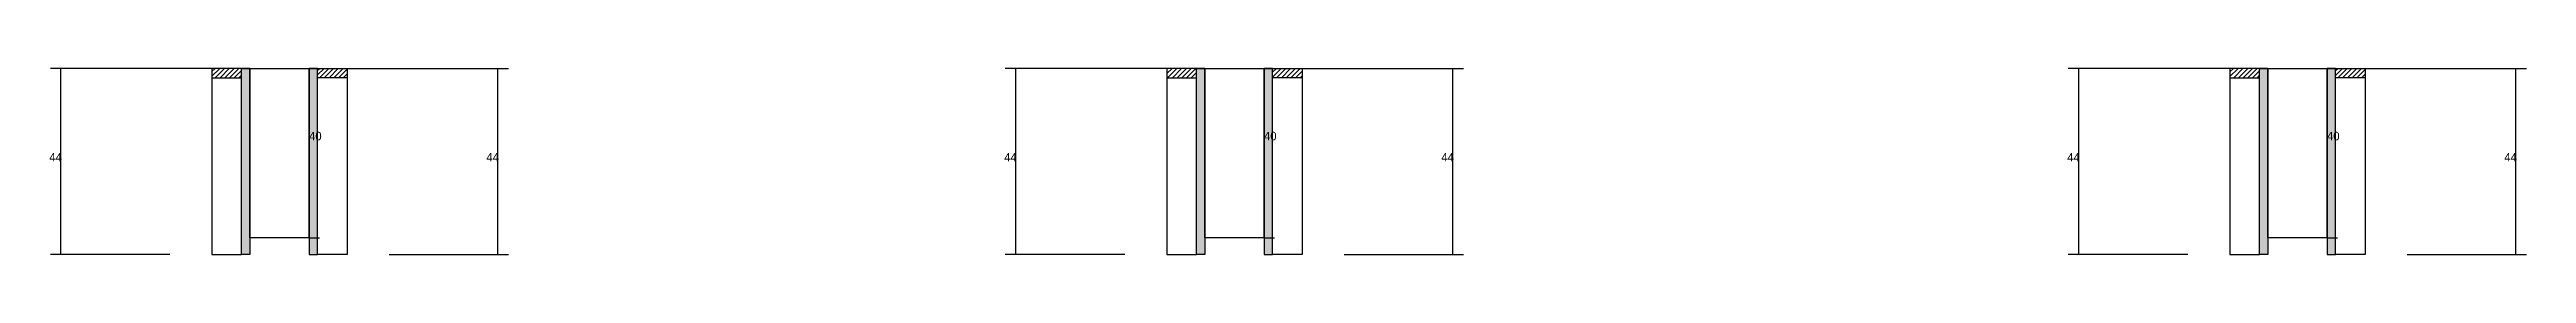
# Model space of a CAD drawing. Header units: metres. Extents: x 137287 to 143227, y 29598 to 30602.
# Drawn here: x 142049 to 143223, y 29638 to 29726 of the extents above; entities that cross this region are included whole.
import ezdxf

# ---------------------------------------------------------------- set-up
doc = ezdxf.new("R2010")
doc.units = ezdxf.units.M
for name, color, linetype in [('CONCRETO', 251, 'Continuous'), ('COTA', 241, 'Continuous'), ('Hachura', 253, 'Continuous'), ('Madeira', 126, 'Continuous'), ('Painéis', 200, 'Continuous')]:
    doc.layers.add(name, color=color, linetype=linetype)

msp = doc.modelspace()

# ---------------------------------------------------------------- texts
at = {"layer": 'COTA'}
for s, p in [('40', (142172.4, 29692.5)), ('40', (142624.9, 29692.5)), ('40', (143128.6, 29692.5)), ('44', (142049.3, 29682.5)), ('44', (142256.4, 29682.5)), ('44', (142501.8, 29682.5)), ('44', (142708.9, 29682.5)), ('44', (143005.5, 29682.5)), ('44', (143212.6, 29682.5))]:
    msp.add_text(s, height=4, dxfattribs=at).set_placement(p)

# ---------------------------------------------------------------- hatches: boundary and pattern name
at = {"layer": 'Hachura'}
h = msp.add_hatch(dxfattribs=at)
h.set_pattern_fill('ANSI31', scale=0.5)
h.paths.add_polyline_path([(142140.4, 29722.1), (142140.4, 29726.5), (142140.4, 29726.5), (142126.4, 29726.5), (142126.4, 29726.5), (142126.4, 29722.1), (142126.4, 29722.1), (142140.4, 29722.1)])
h = msp.add_hatch(color=8, dxfattribs=at)
h.dxf.hatch_style = 1
h.paths.add_polyline_path([(142140.4, 29726.5), (142144.4, 29726.5), (142144.4, 29726.5), (142144.4, 29638.5), (142144.4, 29638.5), (142140.4, 29638.5), (142140.4, 29638.5), (142140.4, 29726.5)])
h = msp.add_hatch(color=8, dxfattribs=at)
h.dxf.hatch_style = 1
h.paths.add_polyline_path([(142176.4, 29726.5), (142172.4, 29726.5), (142172.4, 29726.5), (142172.4, 29638.5), (142172.4, 29638.5), (142176.4, 29638.5), (142176.4, 29638.5), (142176.4, 29726.5)])
h = msp.add_hatch(dxfattribs=at)
h.set_pattern_fill('ANSI31', scale=0.5)
h.paths.add_polyline_path([(142176.4, 29722.1), (142176.4, 29726.5), (142176.4, 29726.5), (142190.4, 29726.5), (142190.4, 29726.5), (142190.4, 29722.1), (142190.4, 29722.1), (142176.4, 29722.1)])
h = msp.add_hatch(dxfattribs=at)
h.set_pattern_fill('ANSI31', scale=0.5)
h.paths.add_polyline_path([(142592.9, 29722.1), (142592.9, 29726.5), (142592.9, 29726.5), (142578.9, 29726.5), (142578.9, 29726.5), (142578.9, 29722.1), (142578.9, 29722.1), (142592.9, 29722.1)])
h = msp.add_hatch(color=8, dxfattribs=at)
h.dxf.hatch_style = 1
h.paths.add_polyline_path([(142592.9, 29726.5), (142596.9, 29726.5), (142596.9, 29726.5), (142596.9, 29638.5), (142596.9, 29638.5), (142592.9, 29638.5), (142592.9, 29638.5), (142592.9, 29726.5)])
h = msp.add_hatch(color=8, dxfattribs=at)
h.dxf.hatch_style = 1
h.paths.add_polyline_path([(142628.9, 29726.5), (142624.9, 29726.5), (142624.9, 29726.5), (142624.9, 29638.5), (142624.9, 29638.5), (142628.9, 29638.5), (142628.9, 29638.5), (142628.9, 29726.5)])
h = msp.add_hatch(dxfattribs=at)
h.set_pattern_fill('ANSI31', scale=0.5)
h.paths.add_polyline_path([(142628.9, 29722.1), (142628.9, 29726.5), (142628.9, 29726.5), (142642.9, 29726.5), (142642.9, 29726.5), (142642.9, 29722.1), (142642.9, 29722.1), (142628.9, 29722.1)])
h = msp.add_hatch(dxfattribs=at)
h.set_pattern_fill('ANSI31', scale=0.5)
h.paths.add_polyline_path([(143096.6, 29722.1), (143096.6, 29726.5), (143096.6, 29726.5), (143082.6, 29726.5), (143082.6, 29726.5), (143082.6, 29722.1), (143082.6, 29722.1), (143096.6, 29722.1)])
h = msp.add_hatch(color=8, dxfattribs=at)
h.dxf.hatch_style = 1
h.paths.add_polyline_path([(143096.6, 29726.5), (143100.6, 29726.5), (143100.6, 29726.5), (143100.6, 29638.5), (143100.6, 29638.5), (143096.6, 29638.5), (143096.6, 29638.5), (143096.6, 29726.5)])
h = msp.add_hatch(color=8, dxfattribs=at)
h.dxf.hatch_style = 1
h.paths.add_polyline_path([(143132.6, 29726.5), (143128.6, 29726.5), (143128.6, 29726.5), (143128.6, 29638.5), (143128.6, 29638.5), (143132.6, 29638.5), (143132.6, 29638.5), (143132.6, 29726.5)])
h = msp.add_hatch(dxfattribs=at)
h.set_pattern_fill('ANSI31', scale=0.5)
h.paths.add_polyline_path([(143132.6, 29722.1), (143132.6, 29726.5), (143132.6, 29726.5), (143146.6, 29726.5), (143146.6, 29726.5), (143146.6, 29722.1), (143146.6, 29722.1), (143132.6, 29722.1)])

# ---------------------------------------------------------------- linework, layer by layer
at = {"layer": 'CONCRETO'}
for points in [[(142144.4, 29726.5), (142144.4, 29726.5), (142144.4, 29726.5), (142144.4, 29726.5), (142172.4, 29726.5), (142172.4, 29726.5), (142172.4, 29726.5), (142172.4, 29646.5), (142144.4, 29646.5), (142144.4, 29726.5)], [(142596.9, 29726.5), (142596.9, 29726.5), (142596.9, 29726.5), (142596.9, 29726.5), (142624.9, 29726.5), (142624.9, 29726.5), (142624.9, 29726.5), (142624.9, 29646.5), (142596.9, 29646.5), (142596.9, 29726.5)], [(143100.6, 29726.5), (143100.6, 29726.5), (143100.6, 29726.5), (143100.6, 29726.5), (143128.6, 29726.5), (143128.6, 29726.5), (143128.6, 29726.5), (143128.6, 29646.5), (143100.6, 29646.5), (143100.6, 29726.5)]]:
    msp.add_lwpolyline(points, close=True, dxfattribs=at)
at = {"layer": 'COTA'}
for p, q in [((142144.4, 29726.5), (142049.8, 29726.5)), ((142054.8, 29638.5), (142054.8, 29726.5)), ((142172.4, 29646.5), (142172.4, 29726.5)), ((142172.4, 29726.5), (142177.4, 29726.5)), ((142190.4, 29726.5), (142266.9, 29726.5)), ((142261.9, 29638.5), (142261.9, 29726.5)), ((142596.9, 29726.5), (142502.3, 29726.5)), ((142507.3, 29638.5), (142507.3, 29726.5)), ((142624.9, 29646.5), (142624.9, 29726.5)), ((142624.9, 29726.5), (142629.9, 29726.5)), ((142642.9, 29726.5), (142719.4, 29726.5)), ((142714.4, 29638.5), (142714.4, 29726.5)), ((143100.6, 29726.5), (143006, 29726.5)), ((143011, 29638.5), (143011, 29726.5)), ((143128.6, 29646.5), (143128.6, 29726.5)), ((143128.6, 29726.5), (143133.6, 29726.5)), ((143146.6, 29726.5), (143223.1, 29726.5)), ((143218.1, 29638.5), (143218.1, 29726.5)), ((142106.4, 29638.5), (142049.8, 29638.5)), ((142172.4, 29646.5), (142177.4, 29646.5)), ((142210.4, 29638.5), (142266.9, 29638.5)), ((142558.9, 29638.5), (142502.3, 29638.5)), ((142624.9, 29646.5), (142629.9, 29646.5)), ((142662.9, 29638.5), (142719.4, 29638.5)), ((143062.6, 29638.5), (143006, 29638.5)), ((143128.6, 29646.5), (143133.6, 29646.5)), ((143166.6, 29638.5), (143223.1, 29638.5))]:
    msp.add_line(p, q, dxfattribs=at)
at = {"layer": 'Madeira'}
for points in [[(142140.4, 29722.1), (142140.4, 29726.5), (142126.4, 29726.5), (142126.4, 29722.1)], [(142140.4, 29726.5), (142126.4, 29726.5), (142126.4, 29638.5), (142140.4, 29638.5)], [(142176.4, 29722.1), (142176.4, 29726.5), (142190.4, 29726.5), (142190.4, 29722.1)], [(142176.4, 29726.5), (142190.4, 29726.5), (142190.4, 29638.5), (142176.4, 29638.5)], [(142592.9, 29722.1), (142592.9, 29726.5), (142578.9, 29726.5), (142578.9, 29722.1)], [(142592.9, 29726.5), (142578.9, 29726.5), (142578.9, 29638.5), (142592.9, 29638.5)], [(142628.9, 29722.1), (142628.9, 29726.5), (142642.9, 29726.5), (142642.9, 29722.1)], [(142628.9, 29726.5), (142642.9, 29726.5), (142642.9, 29638.5), (142628.9, 29638.5)], [(143096.6, 29722.1), (143096.6, 29726.5), (143082.6, 29726.5), (143082.6, 29722.1)], [(143096.6, 29726.5), (143082.6, 29726.5), (143082.6, 29638.5), (143096.6, 29638.5)], [(143132.6, 29722.1), (143132.6, 29726.5), (143146.6, 29726.5), (143146.6, 29722.1)], [(143132.6, 29726.5), (143146.6, 29726.5), (143146.6, 29638.5), (143132.6, 29638.5)]]:
    msp.add_lwpolyline(points, close=True, dxfattribs=at)
at = {"layer": 'Painéis'}
for points in [[(142140.4, 29726.5), (142144.4, 29726.5), (142144.4, 29638.5), (142140.4, 29638.5)], [(142176.4, 29726.5), (142172.4, 29726.5), (142172.4, 29638.5), (142176.4, 29638.5)], [(142592.9, 29726.5), (142596.9, 29726.5), (142596.9, 29638.5), (142592.9, 29638.5)], [(142628.9, 29726.5), (142624.9, 29726.5), (142624.9, 29638.5), (142628.9, 29638.5)], [(143096.6, 29726.5), (143100.6, 29726.5), (143100.6, 29638.5), (143096.6, 29638.5)], [(143132.6, 29726.5), (143128.6, 29726.5), (143128.6, 29638.5), (143132.6, 29638.5)]]:
    msp.add_lwpolyline(points, close=True, dxfattribs=at)

msp.set_redraw_order([(e.dxf.handle, doc.entitydb.next_handle()) for e in msp.query("TEXT MTEXT ATTDEF DIMENSION ARC_DIMENSION")])  # texts and dimensions are drawn at this point

doc.saveas('drawing.dxf')
